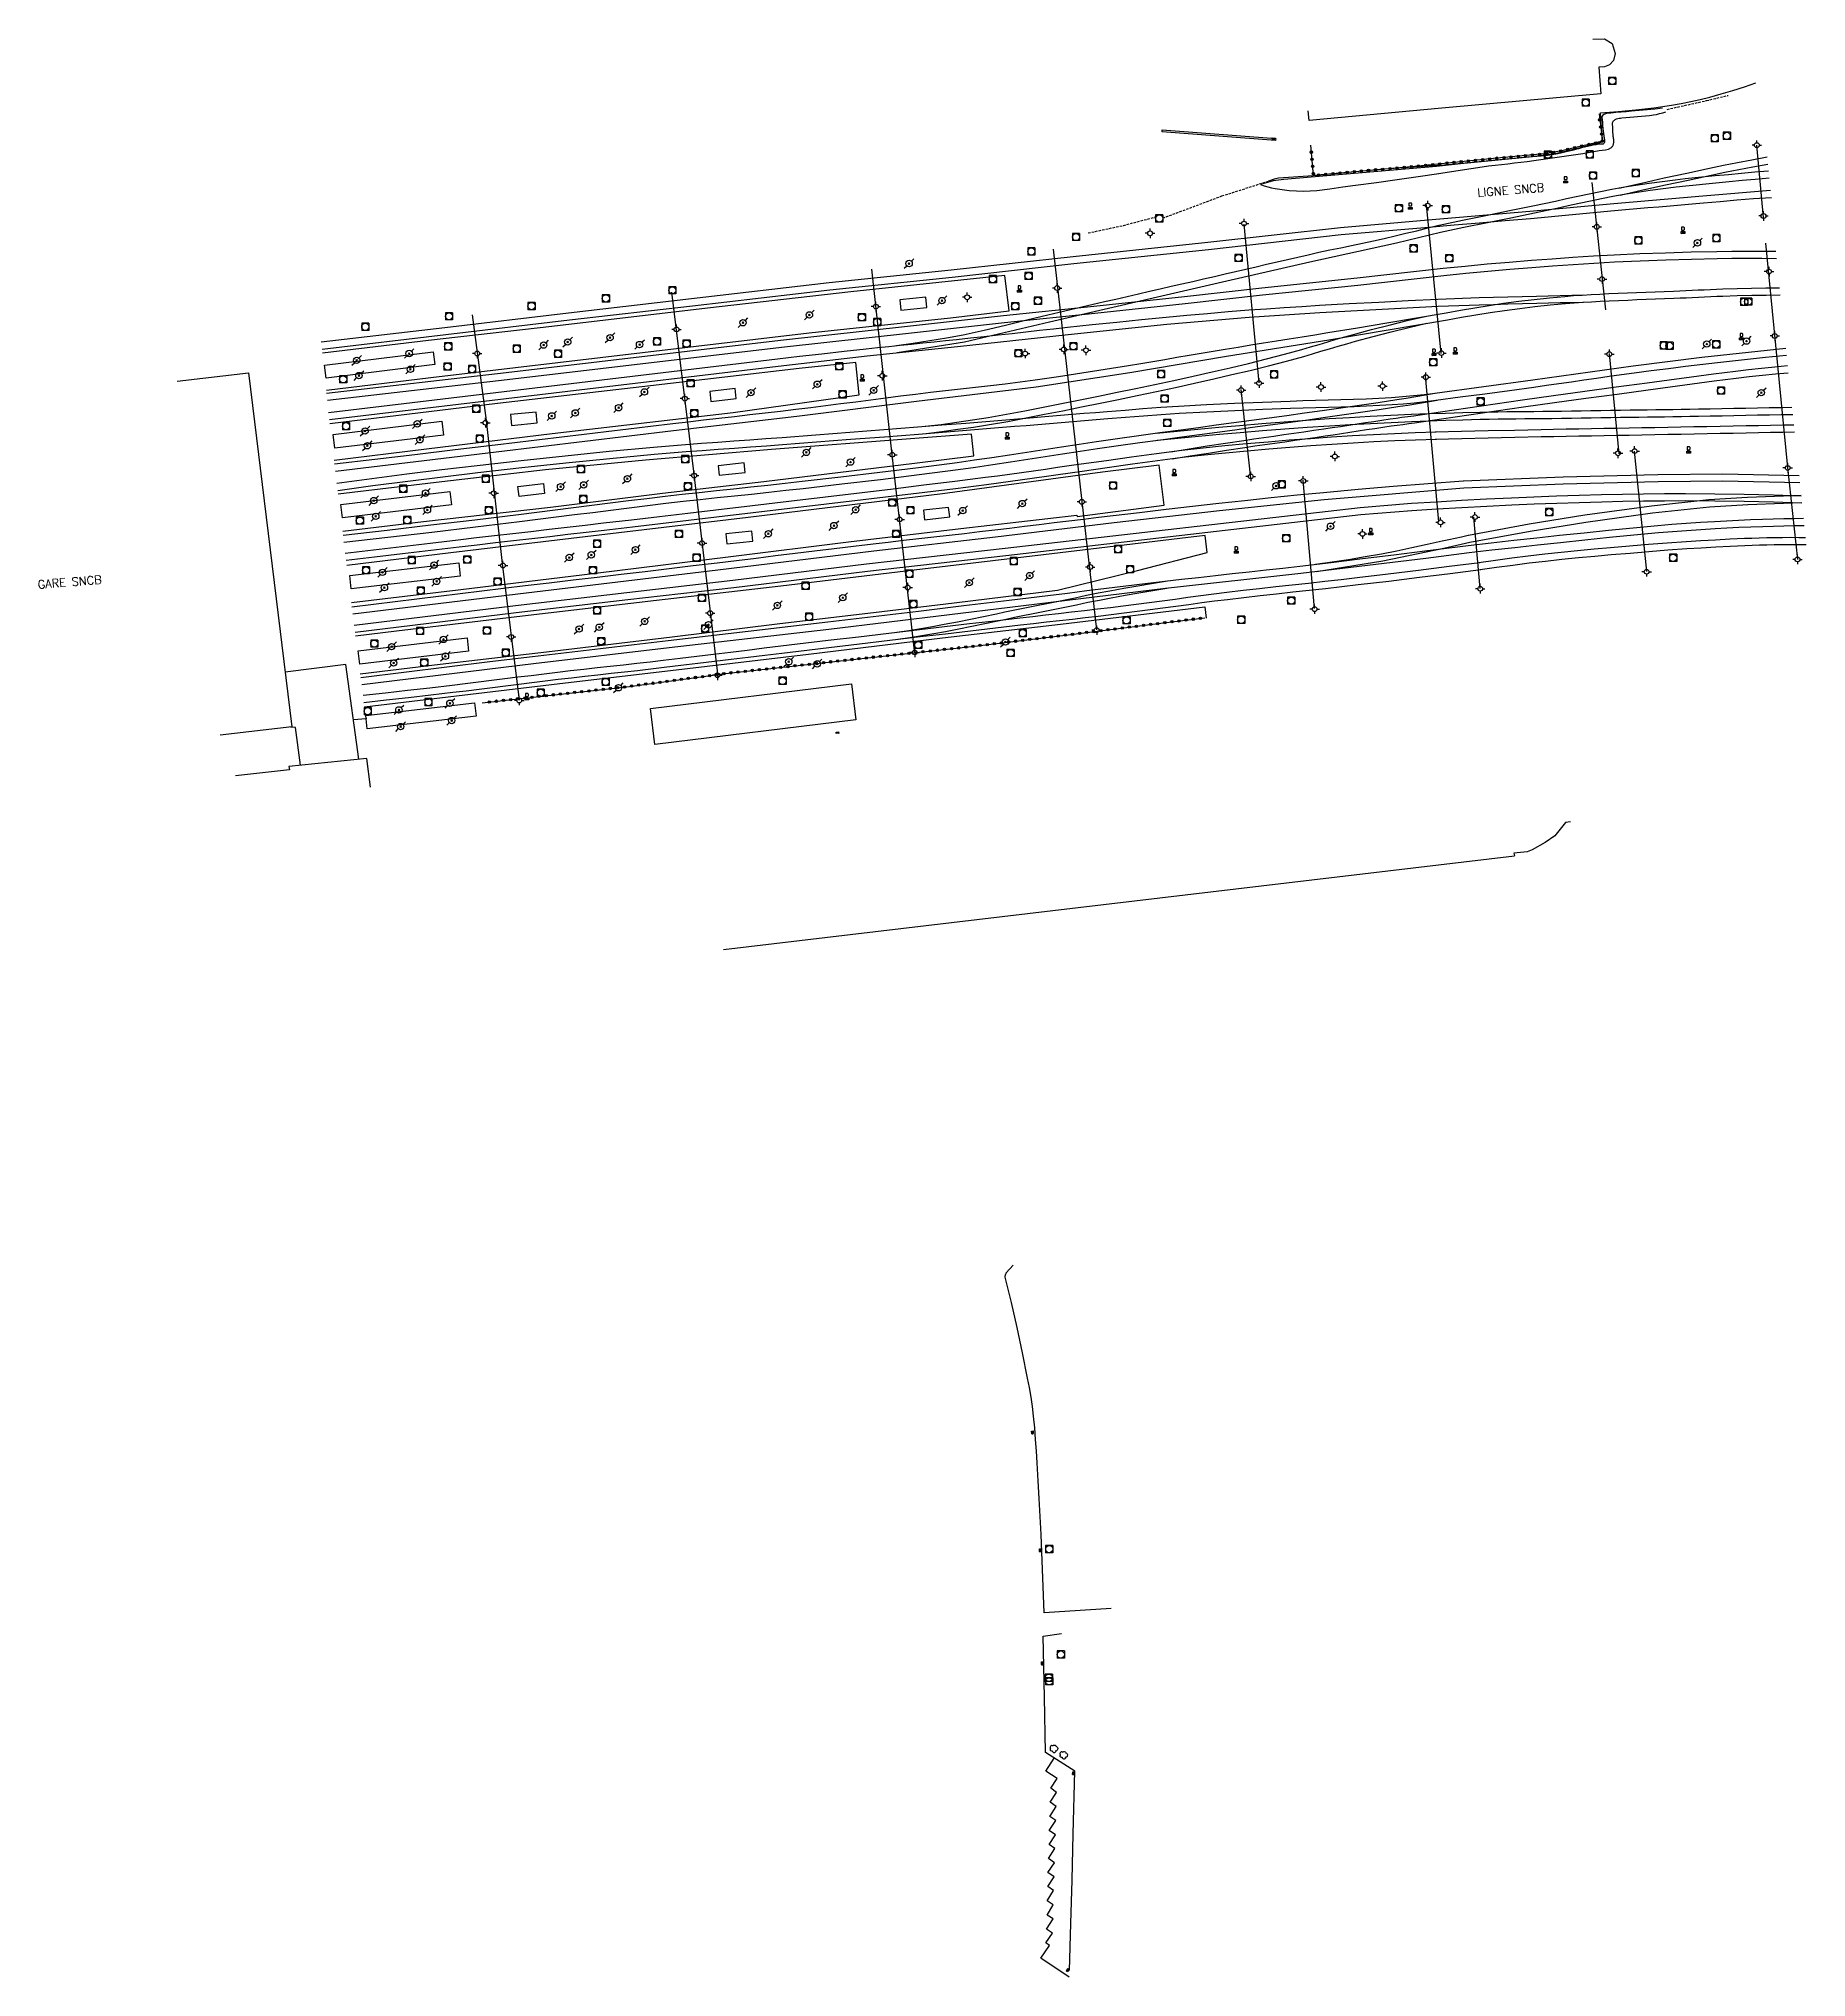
# Model space of a CAD drawing. Header units: millimetres. Extents: x 185000 to 186000, y 127999 to 129000.
# Drawn here: x 185055.7 to 185426, y 128523.4 to 128929.4 of the extents above; entities that cross this region are included whole.
import ezdxf
from ezdxf.enums import TextEntityAlignment as Align

# ---------------------------------------------------------------- set-up
doc = ezdxf.new("R2010")
doc.units = ezdxf.units.MM
doc.linetypes.add('DASHED', pattern=[0.75, 0.5, -0.25])
doc.layers.get('0').update_dxf_attribs({"linetype": 'CONTINUOUS'})
for name, color, linetype in [('W0004', 5, 'CONTINUOUS'), ('W0006', 2, 'CONTINUOUS'), ('W0014', 7, 'CONTINUOUS'), ('W0017', 7, 'CONTINUOUS'), ('W0101', 7, 'CONTINUOUS'), ('W0104', 1, 'CONTINUOUS'), ('W0112', 1, 'DASHED'), ('W0211', 2, 'CONTINUOUS'), ('W0214', 2, 'CONTINUOUS'), ('W0300', 7, 'CONTINUOUS'), ('W0323', 7, 'CONTINUOUS'), ('W0401', 7, 'CONTINUOUS'), ('W0420', 7, 'CONTINUOUS'), ('W0438', 7, 'CONTINUOUS'), ('W0473', 7, 'CONTINUOUS'), ('W0610', 7, 'CONTINUOUS'), ('W0611', 7, 'CONTINUOUS'), ('W0700', 7, 'CONTINUOUS'), ('W0710', 7, 'CONTINUOUS'), ('W0989', 7, 'CONTINUOUS')]:
    doc.layers.add(name, color=color, linetype=linetype)
doc.styles.get("Standard").update_dxf_attribs({"font": 'romans.shx', "width": 0.85})

msp = doc.modelspace()

# ---------------------------------------------------------------- texts
at = {"layer": 'W0989'}
for s, p in [('LIGNE SNCB', (185364.07, 128897.7)), ('GARE SNCB', (185062.17, 128815.61))]:
    msp.add_text(s, height=1.75, rotation=4.5489, dxfattribs=at).set_placement(p, align=Align.MIDDLE_CENTER)

# ---------------------------------------------------------------- blocks, each defined once
blk = doc.blocks.new('T401')
for p, q in [((-0.3, 0.3), (0, 0.3)), ((-0.3, -0.25), (-0.3, 0.3)), ((-0.3, 0.15), (0, 0.15)), ((-0.3, 0), (0, 0)), ((0, 0.3), (0, -0.25)), ((-0.3, -0.15), (0, -0.15)), ((-0.3, -0.25), (-0.3, -0.3)), ((-0.3, -0.3), (0, -0.3)), ((0, -0.3), (0, -0.25))]:
    blk.add_line(p, q)
blk = doc.blocks.new('T420')
for p, q in [((0.75, 0.75), (-0.75, 0.75)), ((-0.75, 0.75), (-0.75, -0.75)), ((0.75, 0.75), (0.75, -0.75)), ((0.75, -0.75), (-0.75, -0.75))]:
    blk.add_line(p, q)
blk.add_ellipse((0, 0), major_axis=(-0.53, 0.53), ratio=1, start_param=3.926991, end_param=10.210176)
blk = doc.blocks.new('T300')
for p, q in [((-0.8, 0.51), (-0.86, 0.34)), ((-0.86, 0.34), (-0.86, 0.17)), ((-0.86, 0.17), (-0.74, 0.06)), ((-0.69, 0.63), (-0.8, 0.51)), ((-0.8, -0.06), (-0.74, 0.06)), ((-0.74, 0.06), (-0.69, 0.11)), ((-0.57, 0.69), (-0.69, 0.63)), ((-0.46, 0.69), (-0.57, 0.69)), ((-0.29, 0.63), (-0.46, 0.69)), ((-0.29, 0.63), (-0.17, 0.74)), ((-0.23, 0.57), (-0.29, 0.63)), ((-0.17, 0.74), (-0.06, 0.8)), ((-0.06, 0.8), (0.06, 0.8)), ((0.06, 0.8), (0.23, 0.74)), ((0.23, 0.74), (0.34, 0.63)), ((0.34, 0.63), (0.4, 0.51)), ((0.46, 0.46), (0.34, 0.46)), ((0.4, 0.51), (0.4, 0.46)), ((0.57, 0.4), (0.46, 0.46)), ((0.57, 0.4), (0.69, 0.29)), ((0.69, 0.29), (0.74, 0.17)), ((0.74, 0.06), (0.69, -0.17)), ((0.74, 0.17), (0.74, 0.06)), ((-0.8, -0.17), (-0.8, -0.06)), ((-0.8, -0.23), (-0.8, -0.17)), ((-0.74, -0.34), (-0.8, -0.23)), ((-0.69, -0.4), (-0.74, -0.34)), ((-0.51, -0.46), (-0.69, -0.4)), ((-0.4, -0.46), (-0.51, -0.46)), ((-0.4, -0.46), (-0.34, -0.46)), ((-0.34, -0.46), (-0.34, -0.4)), ((-0.34, -0.51), (-0.34, -0.46)), ((-0.29, -0.63), (-0.34, -0.51)), ((-0.17, -0.74), (-0.29, -0.63)), ((-0.06, -0.8), (-0.17, -0.74)), ((0.06, -0.8), (-0.06, -0.8)), ((0.17, -0.74), (0.06, -0.8)), ((0.23, -0.69), (0.17, -0.74)), ((0.29, -0.46), (0.23, -0.46)), ((0.29, -0.63), (0.23, -0.69)), ((0.46, -0.4), (0.29, -0.46)), ((0.34, -0.51), (0.29, -0.63)), ((0.34, -0.51), (0.34, -0.46)), ((0.57, -0.34), (0.46, -0.4)), ((0.63, -0.29), (0.57, -0.34)), ((0.69, -0.17), (0.63, -0.29))]:
    blk.add_line(p, q)
blk = doc.blocks.new('croix')
for p, q in [((-3, 0), (3, 0)), ((0, -3), (0, 3))]:
    blk.add_line(p, q)
blk = doc.blocks.new('T818')
at = {"color": 16, "linetype": 'Continuous', "xscale": 0.0001666666666666667, "yscale": 0.0001666666666666667}
blk.add_blockref('croix', (0, 0), dxfattribs=at)
blk = doc.blocks.new('T473')
for p, q in [((-0.166667, 0.166667), (0.166667, -0.166667)), ((-0.166667, -0.166667), (0.166667, 0.166667)), ((0.500001, 0.500001), (1.000002, 1.000002)), ((-1.000002, -1.000002), (-0.500001, -0.500001))]:
    blk.add_line(p, q)
blk.add_ellipse((0, 0), major_axis=(0.471405, 0.471405), ratio=1, start_param=5.4977871438, end_param=11.780972451)
blk = doc.blocks.new('T610')
for p, q in [((-0.500001, 0), (-1.000002, 0)), ((0, 0.500001), (0, 1.000002)), ((0.500001, 0), (1.000002, 0)), ((0, -0.500001), (0, -1.000002))]:
    blk.add_line(p, q)
blk.add_ellipse((0, 0), major_axis=(-0.353554, 0.353554), ratio=1, start_param=3.926990817, end_param=10.2101761242)
blk = doc.blocks.new('T438')
for p, q in [((-0.4, 0.2), (0.4, 0.2)), ((-0.4, -0.2), (-0.4, 0.2)), ((0.15, 1.1), (-0.3, 1.1)), ((-0.3, 1.1), (-0.3, 0.5)), ((-0.3, 0.5), (0.15, 0.5)), ((0.3, 0.65), (0.3, 0.95)), ((0.4, 0.2), (0.4, -0.2))]:
    blk.add_line(p, q)
at = {"flags": 128}
for points in [[(-0.4, -0.2), (0.4, 0.2)], [(0.4, -0.2), (-0.4, -0.2)]]:
    blk.add_lwpolyline(points, dxfattribs=at)
for centre, major_axis, start_param, end_param in [((0.15, 0.95), (0.106, -0.106), 0.785398, 2.356194), ((0.15, 0.65), (0.106, 0.106), 3.926991, 5.497787)]:
    blk.add_ellipse(centre, major_axis=major_axis, ratio=1, start_param=start_param, end_param=end_param)
blk = doc.blocks.new('t323o')
at = {"color": 0, "linetype": 'Continuous'}
for radius in [0.25, 0.15]:
    blk.add_circle((0, 0), radius, dxfattribs=at)

# ---------------------------------------------------------------- linework, layer by layer
at = {"layer": 'W0004'}
msp.add_lwpolyline([(185314.82, 128908.07), (185291.05, 128909.88), (185291.08, 128910.3), (185314.85, 128908.48)], close=True, dxfattribs=at)
at = {"layer": 'W0006'}
msp.add_lwpolyline([(185271.54, 128523.39), (185265.62, 128527.38), (185267.43, 128530.05), (185266.67, 128530.57), (185268.1, 128532.64), (185266.81, 128533.46), (185268.18, 128535.61), (185266.92, 128536.41), (185268.22, 128538.52), (185266.93, 128539.38), (185268.28, 128541.56), (185267.11, 128542.4), (185268.42, 128544.42), (185267.12, 128545.29), (185268.47, 128547.33), (185267.23, 128548.24), (185268.54, 128550.33), (185267.35, 128551.17), (185268.7, 128553.22), (185267.38, 128554.11), (185268.74, 128556.19), (185267.51, 128557.02), (185268.83, 128559.18), (185267.57, 128560.02), (185268.9, 128562.09), (185267.7, 128562.97), (185269.03, 128565), (185266.65, 128566.58), (185268.44, 128569.29)], dxfattribs=at)
at = {"layer": 'W0014'}
for points in [[(185258.18, 128669.99), (185258.18, 128670.13), (185258.19, 128670.26), (185258.21, 128670.4), (185258.25, 128670.54), (185258.28, 128670.65), (185258.33, 128670.77), (185258.37, 128670.89), (185259.81, 128672.5)], [(185265.68, 128616.12), (185265.49, 128619.88), (185265.29, 128623.64), (185265.08, 128627.39), (185264.84, 128631.15), (185264.69, 128633.58), (185264.54, 128636.02), (185264.37, 128638.45), (185264.12, 128640.88), (185263.87, 128642.89), (185263.57, 128644.89), (185263.23, 128646.88), (185262.86, 128648.87), (185261.82, 128654.17), (185260.69, 128659.46), (185259.48, 128664.73), (185258.18, 128669.99)], [(185280.36, 128600.61), (185266.31, 128599.74), (185265.68, 128616.12)], [(185271.6, 128524.79), (185271.88, 128534.67), (185272.18, 128543.73), (185272.39, 128553.42), (185272.75, 128566.54), (185266.58, 128570.48), (185266.43, 128582.04), (185266.15, 128594.8), (185269.93, 128595.35)]]:
    msp.add_lwpolyline(points, dxfattribs=at)
at = {"layer": 'W0017'}
for points in [[(185382.85, 128913.88), (185386.58, 128914.14), (185390.31, 128914.49), (185394.03, 128914.93), (185397.74, 128915.47), (185399.76, 128915.82), (185401.77, 128916.23), (185403.76, 128916.68), (185405.75, 128917.17), (185408.19, 128917.83), (185410.62, 128918.54), (185413.03, 128919.31), (185415.42, 128920.13)], [(185383.27, 128907.78), (185382.85, 128913.88)], [(185348.7, 128902.85), (185369.07, 128904.82), (185373.08, 128905.32), (185378.59, 128906.63), (185383.27, 128907.78)], [(185348.7, 128902.85), (185336.67, 128901.99), (185322.65, 128900.68), (185315.41, 128900.16), (185314.48, 128899.99), (185313.32, 128899.58)]]:
    msp.add_lwpolyline(points, dxfattribs=at)
at = {"layer": 'W0101'}
for points in [[(185381.25, 128929.33), (185381.25, 128929.33), (185383.71, 128929.39), (185385.3, 128928.38), (185385.97, 128926.31), (185385.61, 128924.83), (185384.74, 128923.9), (185383.69, 128923.51), (185382.5, 128923.41), (185382.96, 128917.85), (185349.67, 128914.86), (185321.85, 128912.25), (185321.64, 128914.28)], [(185125.2, 128772.66), (185124.45, 128778.68), (185108.05, 128776.97), (185108.23, 128776.29), (185096.93, 128775.01)], [(185376.57, 128765.37), (185375.58, 128765.27), (185374.71, 128764.17), (185373.28, 128762.48), (185371.31, 128761.04), (185368.53, 128759.54), (185367.53, 128759.13), (185364.74, 128758.81), (185364.86, 128758.24)], [(185199.18, 128738.66), (185199.18, 128738.66), (185199.18, 128738.66), (185364.86, 128758.24)]]:
    msp.add_lwpolyline(points, dxfattribs=at)
at = {"layer": 'W0104'}
for points in [[(185236.3, 128872.57), (185241.74, 128873.12), (185241.52, 128875.28), (185236.08, 128874.73)], [(185138.68, 128861.17), (185115.91, 128858.32), (185115.58, 128861), (185138.35, 128863.85)], [(185196.5, 128853.42), (185201.82, 128854.02), (185201.58, 128856.12), (185196.27, 128855.51)], [(185140.49, 128846.4), (185117.73, 128843.62), (185117.37, 128846.51), (185140.14, 128849.29)], [(185154.76, 128848.41), (185160.14, 128848.92), (185159.93, 128851.16), (185154.55, 128850.66)], [(185198.22, 128837.99), (185203.66, 128838.56), (185203.45, 128840.54), (185198.01, 128839.97)], [(185142.17, 128831.76), (185119.3, 128829.04), (185118.97, 128831.87), (185141.83, 128834.59)], [(185161.66, 128834.12), (185156.31, 128833.49), (185156.06, 128835.61), (185161.42, 128836.24)], [(185241.27, 128828.63), (185246.54, 128829.25), (185246.31, 128831.25), (185241.03, 128830.63), (185241.27, 128828.63)], [(185199.84, 128823.61), (185205.3, 128824.18), (185205.08, 128826.29), (185199.62, 128825.72)], [(185144.01, 128816.8), (185121.16, 128814.16), (185120.83, 128816.99), (185143.69, 128819.62)], [(185145.73, 128801.1), (185122.94, 128798.43), (185122.61, 128801.22), (185145.41, 128803.9)], [(185183.83, 128789.11), (185225.96, 128794.29), (185226.89, 128786.73), (185184.76, 128781.55)], [(185147.31, 128787.48), (185124.52, 128784.84), (185124.2, 128787.68), (185146.98, 128790.31)]]:
    msp.add_lwpolyline(points, close=True, dxfattribs=at)
for points in [[(185084.66, 128857.7), (185099.66, 128859.44), (185108.69, 128785.27), (185093.73, 128783.53)], [(185122.73, 128778.5), (185120.02, 128798.36), (185107.3, 128796.74)], [(185110.52, 128777.23), (185109.46, 128785.11), (185108.41, 128785.24)], [(185124.2, 128787.33), (185124.28, 128786.95), (185121.6, 128786.76)]]:
    msp.add_lwpolyline(points, dxfattribs=at)
at = {"layer": 'W0112'}
for points in [[(185396.83, 128914.61), (185405.07, 128916.43), (185409.61, 128917.53)], [(185291.2, 128891.84), (185303.58, 128896.47), (185313.32, 128899.58)], [(185275.56, 128888.71), (185282.93, 128890.3), (185289.94, 128892.14)]]:
    msp.add_lwpolyline(points, dxfattribs=at)
at = {"layer": 'W0211'}
for points in [[(185395.9, 128914.83), (185394.27, 128914.68), (185392.64, 128914.52), (185391.01, 128914.37), (185389.38, 128914.22), (185388.83, 128914.17), (185388.29, 128914.12), (185387.75, 128914.08), (185387.21, 128914.03), (185386.66, 128913.99), (185386.12, 128913.94), (185385.58, 128913.88), (185385.04, 128913.83), (185384.77, 128913.81), (185384.5, 128913.79), (185384.22, 128913.76), (185383.96, 128913.68), (185383.76, 128913.61), (185383.57, 128913.52), (185383.38, 128913.39), (185383.25, 128913.21), (185383.18, 128913.01), (185383.19, 128912.79), (185383.22, 128912.59), (185383.25, 128912.4), (185383.27, 128911.97), (185383.29, 128911.55), (185383.32, 128911.12), (185383.36, 128910.7), (185383.39, 128910.45), (185383.42, 128910.2), (185383.45, 128909.95), (185383.49, 128909.7), (185383.52, 128909.45), (185383.56, 128909.2), (185383.59, 128908.95), (185383.62, 128908.69), (185383.66, 128908.48), (185383.7, 128908.26), (185383.73, 128908.04), (185383.71, 128907.81), (185383.69, 128907.69), (185383.66, 128907.57), (185383.6, 128907.45), (185383.5, 128907.35), (185383.45, 128907.33), (185383.4, 128907.32), (185383.34, 128907.32), (185383.29, 128907.32), (185383.24, 128907.33), (185383.19, 128907.34), (185383.14, 128907.34), (185383.09, 128907.34), (185382.52, 128907.28), (185381.94, 128907.2), (185381.37, 128907.1), (185380.8, 128906.99), (185380.15, 128906.85), (185379.51, 128906.69), (185378.88, 128906.53), (185378.24, 128906.36), (185377.61, 128906.19), (185376.97, 128906.02), (185376.33, 128905.86), (185375.69, 128905.71), (185374.83, 128905.51), (185373.97, 128905.32), (185373.1, 128905.15), (185372.23, 128905), (185371.78, 128904.94), (185371.33, 128904.89), (185370.87, 128904.85), (185370.42, 128904.82), (185369.97, 128904.78), (185369.52, 128904.75), (185369.07, 128904.71), (185368.61, 128904.67), (185363.59, 128904.18), (185358.57, 128903.68), (185353.55, 128903.17), (185348.52, 128902.64)], [(185348.52, 128902.64), (185316.55, 128899.91), (185314.31, 128899.65), (185311.64, 128898.85)]]:
    msp.add_lwpolyline(points, dxfattribs=at)
at = {"layer": 'W0214'}
for points in [[(185348.95, 128901.16), (185351.23, 128901.54), (185353.51, 128901.9), (185355.79, 128902.24), (185358.08, 128902.57), (185359.43, 128902.75), (185360.78, 128902.92), (185362.13, 128903.07), (185363.48, 128903.23), (185364.83, 128903.38), (185366.19, 128903.54), (185367.54, 128903.71), (185368.89, 128903.89), (185372.32, 128904.36), (185375.76, 128904.84), (185379.19, 128905.37), (185382.61, 128905.99), (185383.24, 128906.08), (185383.9, 128906.15), (185384.57, 128906.3), (185385.17, 128906.63), (185385.28, 128906.73), (185385.36, 128906.83), (185385.44, 128906.95), (185385.5, 128907.07), (185385.55, 128907.19), (185385.58, 128907.32), (185385.62, 128907.45), (185385.64, 128907.57), (185385.68, 128907.81), (185385.68, 128908.04), (185385.66, 128908.27), (185385.63, 128908.5), (185385.59, 128908.73), (185385.56, 128908.95), (185385.52, 128909.18), (185385.5, 128909.4), (185385.49, 128909.74), (185385.48, 128910.07), (185385.47, 128910.4), (185385.47, 128910.74), (185385.44, 128911.03), (185385.39, 128911.33), (185385.38, 128911.65), (185385.45, 128911.96), (185385.52, 128912.07), (185385.59, 128912.18), (185385.68, 128912.28), (185385.78, 128912.36), (185385.88, 128912.43), (185385.98, 128912.5), (185386.09, 128912.56), (185386.21, 128912.62), (185386.49, 128912.71), (185386.79, 128912.76), (185387.09, 128912.78), (185387.38, 128912.81), (185388.2, 128912.9), (185389.02, 128912.98), (185389.84, 128913.04), (185390.66, 128913.1), (185391.49, 128913.16), (185392.31, 128913.23), (185393.13, 128913.32), (185393.95, 128913.44), (185394.61, 128913.56), (185395.27, 128913.71), (185395.93, 128913.87), (185396.58, 128914.06)], [(185311.64, 128898.85), (185312.39, 128898.6), (185313.15, 128898.39), (185313.92, 128898.2), (185314.7, 128898.05), (185316.18, 128897.81), (185317.68, 128897.62), (185319.18, 128897.51), (185320.68, 128897.48), (185323.43, 128897.62), (185326.15, 128897.95), (185328.87, 128898.35), (185331.58, 128898.73), (185335.94, 128899.3), (185340.29, 128899.9), (185344.65, 128900.52), (185349, 128901.17)]]:
    msp.add_lwpolyline(points, dxfattribs=at)
at = {"layer": 'W0323'}
for points in [[(185382.57, 128913.7), (185383.3, 128907.92), (185374.79, 128905.92), (185371.04, 128905.26), (185361.15, 128904.38), (185343.97, 128902.67), (185329.14, 128901.34), (185322.76, 128900.72), (185322.18, 128907.13)], [(185148.59, 128790.32), (185179.42, 128793.75), (185199.59, 128796.46), (185223.68, 128799.12), (185252.36, 128802.25), (185271.32, 128804.56), (185290.18, 128806.92), (185300.01, 128808.14)]]:
    msp.add_lwpolyline(points, dxfattribs=at)
at = {"layer": 'W0611'}
for points in [[(185417.01, 128891.97), (185415.64, 128907.11)], [(185383.99, 128872.6), (185381.12, 128899.27)], [(185349.53, 128863.5), (185346.41, 128894.63)], [(185308.15, 128890.59), (185311.33, 128857.31)], [(185422.14, 128839.57), (185417.53, 128886.61)], [(185268.2, 128885.35), (185274.22, 128832.46), (185277.29, 128805.59)], [(185239.22, 128800.63), (185234.44, 128842.85), (185230.2, 128881.16)], [(185188.28, 128876.3), (185192.89, 128838.76), (185196.31, 128810), (185197.94, 128795.81)], [(185146.5, 128871.59), (185149.41, 128849.46), (185152.76, 128819.47), (185156.33, 128790.86)], [(185384.72, 128863.5), (185386.7, 128842.43)], [(185349.04, 128828.21), (185346.2, 128858.76)], [(185307.5, 128855.9), (185309.58, 128837.37)], [(185392.58, 128817.79), (185390.03, 128843.03)], [(185320.54, 128836.92), (185322.88, 128810.08)], [(185424.23, 128820.33), (185422.14, 128839.57)], [(185357.69, 128814.23), (185356.33, 128829.22)]]:
    msp.add_lwpolyline(points, dxfattribs=at)
at = {"layer": 'W0700'}
for points in [[(185386.7, 128898.12), (185391.45, 128899.18), (185396.2, 128900.23), (185400.96, 128901.27), (185405.72, 128902.28), (185408.66, 128902.9), (185411.6, 128903.49), (185414.55, 128904.06), (185417.77, 128904.64)], [(185387.03, 128896.66), (185391.78, 128897.72), (185396.53, 128898.77), (185401.28, 128899.8), (185406.03, 128900.82), (185408.96, 128901.43), (185411.88, 128902.02), (185414.82, 128902.58), (185417.93, 128903.14)], [(185349.05, 128890.36), (185353.97, 128891.37), (185358.89, 128892.37), (185363.81, 128893.39), (185368.73, 128894.4), (185371.08, 128894.89), (185373.44, 128895.4), (185375.79, 128895.91), (185378.14, 128896.42), (185380.5, 128896.92), (185382.85, 128897.41), (185385.22, 128897.87), (185387.58, 128898.3), (185390.31, 128898.75), (185393.04, 128899.15), (185395.78, 128899.52), (185398.52, 128899.86), (185400.62, 128900.11), (185402.72, 128900.32), (185404.82, 128900.52), (185406.93, 128900.72), (185409.68, 128900.99), (185412.43, 128901.25), (185415.19, 128901.5), (185418.08, 128901.73)], [(185349.36, 128888.89), (185354.27, 128889.9), (185359.19, 128890.91), (185364.11, 128891.92), (185369.03, 128892.93), (185371.38, 128893.42), (185373.73, 128893.93), (185376.08, 128894.44), (185378.42, 128894.95), (185380.77, 128895.45), (185383.12, 128895.93), (185385.48, 128896.39), (185387.84, 128896.82), (185390.55, 128897.27), (185393.26, 128897.67), (185395.98, 128898.03), (185398.7, 128898.38), (185400.79, 128898.62), (185402.89, 128898.83), (185404.98, 128899.03), (185407.07, 128899.23), (185409.82, 128899.5), (185412.56, 128899.76), (185415.31, 128900), (185418.24, 128900.24)], [(185346.76, 128891.45), (185368.08, 128893.28), (185385.68, 128894.91), (185404.31, 128896.5), (185418.52, 128897.67)], [(185346.88, 128889.96), (185352.22, 128890.4), (185357.55, 128890.85), (185362.89, 128891.31), (185368.22, 128891.78), (185370.42, 128891.98), (185372.62, 128892.19), (185374.81, 128892.39), (185377.01, 128892.6), (185379.21, 128892.81), (185381.41, 128893.01), (185383.61, 128893.22), (185385.81, 128893.41), (185388.14, 128893.62), (185390.47, 128893.82), (185392.79, 128894.02), (185395.12, 128894.22), (185397.45, 128894.41), (185399.78, 128894.61), (185402.11, 128894.81), (185404.44, 128895.01), (185407.95, 128895.31), (185411.45, 128895.63), (185414.96, 128895.92), (185418.68, 128896.17)], [(185114.88, 128865.88), (185140.79, 128868.93), (185166.7, 128871.99), (185192.46, 128874.96), (185221.26, 128878.31), (185246.86, 128880.98), (185272.39, 128883.79), (185300.61, 128886.76), (185328.39, 128889.86), (185346.76, 128891.45)], [(185115.06, 128864.39), (185140.96, 128867.44), (185166.87, 128870.5), (185192.63, 128873.47), (185221.42, 128876.82), (185247.02, 128879.49), (185272.55, 128882.3), (185300.77, 128885.27), (185328.53, 128888.36), (185346.88, 128889.96)], [(185235.37, 128865.14), (185238.87, 128865.62), (185242.37, 128866.16), (185245.85, 128866.75), (185249.33, 128867.41), (185253.79, 128868.36), (185258.24, 128869.4), (185262.67, 128870.49), (185267.11, 128871.55), (185269.49, 128872.1), (185271.86, 128872.66), (185274.23, 128873.22), (185276.61, 128873.77), (185278.98, 128874.33), (185281.35, 128874.88), (185283.72, 128875.43), (185286.1, 128875.98), (185288.37, 128876.51), (185290.64, 128877.03), (185292.9, 128877.55), (185295.17, 128878.06), (185297.44, 128878.58), (185299.71, 128879.1), (185301.98, 128879.61), (185304.25, 128880.13), (185306.42, 128880.64), (185308.59, 128881.14), (185310.77, 128881.65), (185312.94, 128882.16), (185315.11, 128882.66), (185317.28, 128883.17), (185319.45, 128883.66), (185321.63, 128884.15), (185323.9, 128884.66), (185326.18, 128885.15), (185328.45, 128885.63), (185330.73, 128886.12), (185333.01, 128886.6), (185335.29, 128887.09), (185337.56, 128887.59), (185339.83, 128888.1), (185342.13, 128888.64), (185344.41, 128889.19), (185346.7, 128889.76), (185348.98, 128890.34)], [(185235.56, 128863.65), (185249.62, 128865.94), (185267.45, 128870.09), (185286.44, 128874.52), (185304.59, 128878.67), (185321.95, 128882.69), (185340.17, 128886.64), (185349.36, 128888.89)], [(185349.9, 128881.33), (185354.52, 128881.79), (185359.14, 128882.22), (185363.77, 128882.63), (185368.39, 128883), (185372.73, 128883.33), (185377.07, 128883.64), (185381.42, 128883.91), (185385.76, 128884.15), (185391.13, 128884.39), (185396.51, 128884.58), (185401.88, 128884.74), (185407.26, 128884.86), (185410.39, 128884.91), (185413.53, 128884.93), (185416.67, 128884.93), (185419.58, 128884.9)], [(185350.06, 128879.84), (185354.67, 128880.3), (185359.28, 128880.73), (185363.89, 128881.13), (185368.51, 128881.51), (185372.84, 128881.83), (185377.17, 128882.14), (185381.5, 128882.41), (185385.83, 128882.65), (185391.2, 128882.89), (185396.56, 128883.08), (185401.92, 128883.24), (185407.29, 128883.36), (185410.41, 128883.41), (185413.53, 128883.43), (185416.66, 128883.43), (185419.74, 128883.4)], [(185115.99, 128855.19), (185153.64, 128859.52), (185211.11, 128866.27), (185238.33, 128869.27), (185257.84, 128871.43), (185276.75, 128873.38), (185295.71, 128875.43), (185311.94, 128877.23), (185331.88, 128879.29), (185349.89, 128881.33)], [(185116.16, 128853.7), (185153.81, 128858.03), (185211.28, 128864.78), (185238.5, 128867.78), (185258, 128869.94), (185276.91, 128871.89), (185295.87, 128873.93), (185312.1, 128875.74), (185332.04, 128877.8), (185350.06, 128879.84)], [(185210.44, 128862.33), (185215.09, 128862.88), (185219.74, 128863.42), (185224.4, 128863.95), (185229.06, 128864.47), (185231.42, 128864.72), (185233.79, 128864.97), (185236.16, 128865.21), (185238.52, 128865.45), (185240.89, 128865.69), (185243.26, 128865.93), (185245.62, 128866.17), (185247.99, 128866.42), (185250.89, 128866.73), (185253.79, 128867.05), (185256.69, 128867.37), (185259.59, 128867.69), (185262.48, 128868.01), (185265.38, 128868.33), (185268.28, 128868.65), (185271.18, 128868.96), (185276.36, 128869.51), (185281.54, 128870.05), (185286.72, 128870.57), (185291.9, 128871.08), (185296.22, 128871.48), (185300.54, 128871.88), (185304.86, 128872.25), (185309.19, 128872.59), (185312.9, 128872.86), (185316.61, 128873.11), (185320.32, 128873.34), (185324.03, 128873.56), (185330.22, 128873.91), (185336.41, 128874.24), (185342.6, 128874.55), (185348.8, 128874.84)], [(185348.8, 128874.84), (185357.43, 128875.17), (185369.48, 128875.5), (185379.32, 128875.73)], [(185348.86, 128873.35), (185351.02, 128873.43), (185353.17, 128873.52), (185355.33, 128873.6), (185357.48, 128873.67), (185360.49, 128873.76), (185363.5, 128873.84), (185366.51, 128873.92), (185369.52, 128874), (185371.98, 128874.06), (185374.43, 128874.12), (185376.89, 128874.17), (185379.35, 128874.23)], [(185350.53, 128871.98), (185353.52, 128872.54), (185356.53, 128873.06), (185359.54, 128873.54), (185362.55, 128873.98), (185365.76, 128874.4), (185368.98, 128874.79), (185372.2, 128875.13), (185375.43, 128875.44), (185377.25, 128875.59), (185379.07, 128875.71), (185380.89, 128875.81), (185382.71, 128875.91), (185384.64, 128876.01), (185386.58, 128876.09), (185388.51, 128876.17), (185390.45, 128876.24), (185392.38, 128876.32), (185394.32, 128876.39), (185396.25, 128876.46), (185398.19, 128876.54), (185399.48, 128876.6), (185400.76, 128876.66), (185402.05, 128876.72), (185403.33, 128876.78), (185404.62, 128876.84), (185405.91, 128876.9), (185407.19, 128876.96), (185408.48, 128877), (185411.5, 128877.1), (185414.52, 128877.16), (185417.54, 128877.21), (185420.38, 128877.24)], [(185350.81, 128870.51), (185353.79, 128871.06), (185356.77, 128871.58), (185359.76, 128872.05), (185362.76, 128872.49), (185365.95, 128872.92), (185369.15, 128873.3), (185372.36, 128873.64), (185375.56, 128873.95), (185377.37, 128874.09), (185379.17, 128874.21), (185380.98, 128874.32), (185382.78, 128874.41), (185384.72, 128874.51), (185386.65, 128874.6), (185388.58, 128874.67), (185390.52, 128874.75), (185392.45, 128874.82), (185394.39, 128874.89), (185396.32, 128874.96), (185398.25, 128875.04), (185399.54, 128875.1), (185400.82, 128875.16), (185402.11, 128875.22), (185403.39, 128875.28), (185404.68, 128875.34), (185405.96, 128875.4), (185407.25, 128875.46), (185408.53, 128875.51), (185411.54, 128875.6), (185414.55, 128875.66), (185417.56, 128875.71), (185420.54, 128875.74)], [(185117.66, 128840.35), (185126.08, 128841.35), (185134.5, 128842.34), (185142.92, 128843.34), (185151.34, 128844.34), (185155.99, 128844.9), (185160.63, 128845.46), (185165.28, 128846.02), (185169.93, 128846.58), (185174.58, 128847.13), (185179.23, 128847.69), (185183.87, 128848.25), (185188.52, 128848.8), (185191.75, 128849.18), (185194.98, 128849.55), (185198.2, 128849.92), (185201.43, 128850.29), (185204.66, 128850.66), (185207.88, 128851.04), (185211.11, 128851.42), (185214.33, 128851.81), (185217.47, 128852.19), (185220.6, 128852.58), (185223.73, 128852.98), (185226.86, 128853.38), (185229.99, 128853.78), (185233.12, 128854.18), (185236.26, 128854.57), (185239.39, 128854.96), (185242.52, 128855.34), (185245.65, 128855.7), (185248.78, 128856.06), (185251.91, 128856.41), (185255.05, 128856.77), (185258.18, 128857.14), (185261.3, 128857.53), (185264.43, 128857.95), (185269.34, 128858.65), (185274.23, 128859.39), (185279.13, 128860.17), (185284.02, 128860.96), (185286.55, 128861.37), (185289.08, 128861.8), (185291.61, 128862.23), (185294.14, 128862.67), (185296.67, 128863.1), (185299.2, 128863.54), (185301.73, 128863.97), (185304.26, 128864.39), (185306.94, 128864.83), (185309.63, 128865.26), (185312.31, 128865.69), (185315, 128866.12), (185317.68, 128866.54), (185320.37, 128866.97), (185323.05, 128867.4), (185325.74, 128867.84), (185331.95, 128868.86), (185338.15, 128869.89), (185344.36, 128870.93), (185350.56, 128871.99)], [(185117.83, 128838.86), (185151.52, 128842.85), (185188.7, 128847.31), (185214.52, 128850.32), (185239.57, 128853.47), (185264.63, 128856.46), (185284.26, 128859.48), (185304.5, 128862.91), (185325.98, 128866.35), (185350.81, 128870.51)], [(185210.61, 128860.84), (185229.22, 128862.98), (185248.15, 128864.93), (185271.34, 128867.47), (185292.04, 128869.58), (185309.3, 128871.1), (185324.11, 128872.06), (185348.86, 128873.35)], [(185241.41, 128848.23), (185244.72, 128848.63), (185248.02, 128849.07), (185251.32, 128849.55), (185254.61, 128850.07), (185258.46, 128850.74), (185262.29, 128851.46), (185266.12, 128852.21), (185269.95, 128852.97), (185273.85, 128853.74), (185277.74, 128854.53), (185281.62, 128855.34), (185285.51, 128856.15), (185289.51, 128857), (185293.51, 128857.85), (185297.51, 128858.72), (185301.5, 128859.61), (185305.31, 128860.5), (185309.12, 128861.4), (185312.92, 128862.33), (185316.7, 128863.31), (185318.52, 128863.8), (185320.32, 128864.32), (185322.12, 128864.85), (185323.92, 128865.39), (185325.72, 128865.93), (185327.52, 128866.46), (185329.33, 128866.98), (185331.14, 128867.48), (185334.88, 128868.47), (185338.63, 128869.43), (185342.39, 128870.36), (185346.16, 128871.25)], [(185241.58, 128846.74), (185244.91, 128847.14), (185248.23, 128847.59), (185251.54, 128848.07), (185254.86, 128848.59), (185258.71, 128849.26), (185262.56, 128849.98), (185266.4, 128850.74), (185270.24, 128851.49), (185274.14, 128852.27), (185278.04, 128853.06), (185281.93, 128853.87), (185285.82, 128854.68), (185289.83, 128855.53), (185293.83, 128856.38), (185297.84, 128857.25), (185301.84, 128858.15), (185305.66, 128859.04), (185309.48, 128859.94), (185313.29, 128860.87), (185317.09, 128861.86), (185318.9, 128862.35), (185320.71, 128862.87), (185322.51, 128863.4), (185324.31, 128863.94), (185326.11, 128864.48), (185327.91, 128865.01), (185329.72, 128865.53), (185331.53, 128866.03), (185335.26, 128867.02), (185339, 128867.98), (185342.74, 128868.9), (185346.5, 128869.79)], [(185116.41, 128851.12), (185210.44, 128862.33)], [(185348.18, 128855.17), (185368.7, 128857.93), (185389.73, 128860.9), (185404.11, 128862.71), (185421.7, 128864.62)], [(185348.38, 128853.68), (185353.51, 128854.36), (185358.65, 128855.05), (185363.78, 128855.74), (185368.91, 128856.45), (185371.54, 128856.81), (185374.16, 128857.19), (185376.79, 128857.56), (185379.42, 128857.94), (185382.04, 128858.32), (185384.67, 128858.7), (185387.3, 128859.06), (185389.93, 128859.42), (185393.52, 128859.89), (185397.1, 128860.34), (185400.7, 128860.79), (185404.29, 128861.22), (185408.68, 128861.73), (185413.08, 128862.23), (185417.48, 128862.7), (185421.85, 128863.13)], [(185116.58, 128849.63), (185210.61, 128860.84)], [(185343.67, 128850.43), (185349.38, 128851.28), (185355.1, 128852.12), (185360.81, 128852.95), (185366.53, 128853.76), (185373.06, 128854.68), (185379.6, 128855.58), (185386.14, 128856.47), (185392.68, 128857.35), (185397.29, 128857.97), (185401.91, 128858.6), (185406.53, 128859.21), (185411.15, 128859.79), (185413.89, 128860.11), (185416.64, 128860.41), (185419.39, 128860.68), (185422.08, 128860.93)], [(185343.89, 128848.94), (185349.6, 128849.8), (185355.31, 128850.64), (185361.03, 128851.46), (185366.74, 128852.28), (185373.27, 128853.19), (185379.81, 128854.09), (185386.34, 128854.98), (185392.88, 128855.86), (185397.49, 128856.49), (185402.1, 128857.11), (185406.71, 128857.73), (185411.33, 128858.3), (185414.06, 128858.62), (185416.8, 128858.91), (185419.53, 128859.19), (185422.23, 128859.44)], [(185118.12, 128836.28), (185125.46, 128837.28), (185132.81, 128838.25), (185140.17, 128839.16), (185147.53, 128840.03), (185156.75, 128841.07), (185165.98, 128842.06), (185175.21, 128842.99), (185184.45, 128843.85), (185187.82, 128844.14), (185191.19, 128844.41), (185194.56, 128844.67), (185197.93, 128844.91), (185201.3, 128845.15), (185204.67, 128845.39), (185208.04, 128845.64), (185211.41, 128845.89), (185218.52, 128846.44), (185225.63, 128846.99), (185232.74, 128847.55), (185239.85, 128848.11), (185244.89, 128848.5), (185249.93, 128848.9), (185254.97, 128849.31), (185260, 128849.72), (185262.45, 128849.92), (185264.89, 128850.12), (185267.33, 128850.32), (185269.77, 128850.53), (185272.21, 128850.73), (185274.66, 128850.94), (185277.1, 128851.14), (185279.54, 128851.33), (185283.28, 128851.63), (185287.02, 128851.92), (185290.76, 128852.2), (185294.5, 128852.45), (185300.35, 128852.77), (185306.19, 128853.04), (185312.04, 128853.28), (185317.89, 128853.51), (185320.54, 128853.61), (185323.2, 128853.69), (185325.85, 128853.76), (185328.5, 128853.83), (185331.15, 128853.9), (185333.8, 128854), (185336.45, 128854.12), (185339.1, 128854.28), (185341.39, 128854.45), (185343.68, 128854.66), (185345.96, 128854.9), (185348.24, 128855.18)], [(185118.33, 128834.79), (185125.66, 128835.8), (185133, 128836.76), (185140.35, 128837.67), (185147.7, 128838.54), (185156.91, 128839.58), (185166.13, 128840.57), (185175.36, 128841.5), (185184.59, 128842.36), (185187.95, 128842.65), (185191.32, 128842.92), (185194.68, 128843.17), (185198.05, 128843.42), (185201.42, 128843.66), (185204.79, 128843.9), (185208.15, 128844.14), (185211.52, 128844.4), (185218.63, 128844.94), (185225.74, 128845.5), (185232.86, 128846.05), (185239.97, 128846.61), (185245.01, 128847.01), (185250.05, 128847.41), (185255.09, 128847.81), (185260.13, 128848.22), (185262.57, 128848.42), (185265.01, 128848.62), (185267.45, 128848.83), (185269.89, 128849.03), (185272.33, 128849.24), (185274.77, 128849.44), (185277.22, 128849.64), (185279.66, 128849.84), (185283.39, 128850.13), (185287.12, 128850.43), (185290.85, 128850.71), (185294.59, 128850.95), (185300.43, 128851.27), (185306.27, 128851.54), (185312.11, 128851.78), (185317.95, 128852.01), (185320.61, 128852.11), (185323.27, 128852.19), (185325.92, 128852.26), (185328.58, 128852.33), (185331.24, 128852.4), (185333.89, 128852.5), (185336.55, 128852.62), (185339.2, 128852.78), (185341.51, 128852.96), (185343.82, 128853.16), (185346.13, 128853.41), (185348.43, 128853.69)], [(185119.46, 128825.43), (185128.65, 128826.49), (185137.84, 128827.57), (185147.03, 128828.66), (185156.22, 128829.77), (185160.06, 128830.24), (185163.89, 128830.72), (185167.73, 128831.21), (185171.56, 128831.69), (185175.39, 128832.18), (185179.23, 128832.66), (185183.07, 128833.13), (185186.9, 128833.59), (185190.49, 128834), (185194.08, 128834.39), (185197.68, 128834.78), (185201.27, 128835.15), (185204.86, 128835.53), (185208.46, 128835.92), (185212.05, 128836.31), (185215.64, 128836.71), (185223.75, 128837.65), (185231.87, 128838.6), (185239.98, 128839.6), (185248.08, 128840.66), (185251.73, 128841.17), (185255.39, 128841.7), (185259.04, 128842.25), (185262.69, 128842.82), (185266.34, 128843.38), (185269.99, 128843.95), (185273.64, 128844.5), (185277.3, 128845.04), (185281.71, 128845.67), (185286.13, 128846.28), (185290.54, 128846.89), (185294.96, 128847.49), (185298.66, 128848), (185302.35, 128848.5), (185306.05, 128849), (185309.75, 128849.5), (185313.45, 128850), (185317.14, 128850.5), (185320.84, 128851.01), (185324.54, 128851.53), (185328.46, 128852.08), (185332.38, 128852.64), (185336.29, 128853.22), (185340.21, 128853.82), (185342.2, 128854.14), (185344.2, 128854.47), (185346.19, 128854.82), (185348.18, 128855.17)], [(185119.63, 128823.94), (185128.83, 128825), (185138.02, 128826.08), (185147.21, 128827.17), (185156.4, 128828.28), (185160.24, 128828.75), (185164.07, 128829.23), (185167.9, 128829.72), (185171.74, 128830.2), (185175.57, 128830.69), (185179.4, 128831.17), (185183.24, 128831.64), (185187.08, 128832.1), (185190.67, 128832.51), (185194.26, 128832.9), (185197.85, 128833.29), (185201.44, 128833.66), (185205.04, 128834.04), (185208.63, 128834.43), (185212.22, 128834.82), (185215.81, 128835.22), (185223.93, 128836.16), (185232.05, 128837.11), (185240.17, 128838.11), (185248.28, 128839.17), (185251.94, 128839.68), (185255.59, 128840.22), (185259.25, 128840.77), (185262.9, 128841.33), (185266.55, 128841.9), (185270.2, 128842.46), (185273.86, 128843.02), (185277.51, 128843.55), (185281.92, 128844.18), (185286.34, 128844.8), (185290.75, 128845.4), (185295.16, 128846.01), (185298.86, 128846.51), (185302.56, 128847.02), (185306.26, 128847.51), (185309.96, 128848.01), (185313.66, 128848.51), (185317.35, 128849.02), (185321.05, 128849.53), (185324.75, 128850.04), (185328.67, 128850.6), (185332.6, 128851.16), (185336.52, 128851.74), (185340.44, 128852.34), (185342.5, 128852.67), (185344.56, 128853.01), (185346.62, 128853.36), (185348.67, 128853.72)], [(185289.84, 128846.79), (185294.19, 128847.22), (185298.54, 128847.64), (185302.9, 128848.04), (185307.25, 128848.42), (185311.94, 128848.81), (185316.62, 128849.17), (185321.31, 128849.51), (185326, 128849.83), (185330.32, 128850.09), (185334.64, 128850.33), (185338.97, 128850.54), (185343.29, 128850.73)], [(185290, 128845.29), (185294.34, 128845.73), (185298.68, 128846.15), (185303.03, 128846.55), (185307.38, 128846.92), (185312.06, 128847.31), (185316.74, 128847.68), (185321.42, 128848.02), (185326.1, 128848.33), (185330.41, 128848.59), (185334.72, 128848.83), (185339.04, 128849.05), (185343.35, 128849.24)], [(185292.87, 128842.91), (185296.69, 128843.52), (185300.5, 128844.11), (185304.32, 128844.7), (185308.14, 128845.28), (185310.24, 128845.59), (185312.34, 128845.89), (185314.44, 128846.19), (185316.55, 128846.48), (185318.65, 128846.78), (185320.75, 128847.08), (185322.85, 128847.38), (185324.95, 128847.69), (185326.69, 128847.94), (185328.42, 128848.21), (185330.15, 128848.47), (185331.89, 128848.74), (185333.62, 128849), (185335.36, 128849.26), (185337.09, 128849.52), (185338.83, 128849.77), (185340.05, 128849.95), (185341.28, 128850.11), (185342.51, 128850.28), (185343.74, 128850.44)], [(185343.23, 128850.73), (185346.83, 128850.87), (185350.43, 128851), (185354.03, 128851.1), (185357.63, 128851.19), (185359.51, 128851.23), (185361.38, 128851.26), (185363.26, 128851.29), (185365.14, 128851.31), (185367.02, 128851.33), (185368.9, 128851.35), (185370.78, 128851.37), (185372.66, 128851.39), (185374.72, 128851.42), (185376.77, 128851.45), (185378.83, 128851.48), (185380.88, 128851.52), (185382.94, 128851.55), (185384.99, 128851.58), (185387.05, 128851.61), (185389.1, 128851.64), (185390.89, 128851.67), (185392.67, 128851.69), (185394.46, 128851.72), (185396.24, 128851.74), (185398.02, 128851.77), (185399.81, 128851.79), (185401.59, 128851.82), (185403.38, 128851.85), (185405.85, 128851.89), (185408.33, 128851.94), (185410.81, 128851.99), (185413.29, 128852.04), (185415.76, 128852.09), (185418.24, 128852.13), (185420.72, 128852.18), (185422.99, 128852.22)], [(185343.29, 128849.23), (185346.88, 128849.37), (185350.47, 128849.5), (185354.07, 128849.6), (185357.66, 128849.7), (185359.54, 128849.73), (185361.42, 128849.76), (185363.29, 128849.79), (185365.17, 128849.81), (185367.05, 128849.83), (185368.93, 128849.85), (185370.8, 128849.87), (185372.68, 128849.89), (185374.74, 128849.92), (185376.79, 128849.95), (185378.85, 128849.98), (185380.9, 128850.02), (185382.96, 128850.05), (185385.01, 128850.08), (185387.07, 128850.11), (185389.13, 128850.14), (185390.91, 128850.17), (185392.7, 128850.19), (185394.48, 128850.22), (185396.26, 128850.24), (185398.05, 128850.27), (185399.83, 128850.29), (185401.62, 128850.32), (185403.4, 128850.35), (185405.88, 128850.39), (185408.36, 128850.44), (185410.83, 128850.49), (185413.31, 128850.54), (185415.79, 128850.59), (185418.26, 128850.63), (185420.74, 128850.68), (185423.14, 128850.72)], [(185119.91, 128821.66), (185125.83, 128822.37), (185131.75, 128823.07), (185137.67, 128823.77), (185143.59, 128824.47), (185147.39, 128824.91), (185151.19, 128825.35), (185154.99, 128825.79), (185158.79, 128826.22), (185162.59, 128826.66), (185166.39, 128827.1), (185170.19, 128827.54), (185173.99, 128827.98), (185179.87, 128828.66), (185185.75, 128829.35), (185191.64, 128830.04), (185197.52, 128830.74), (185205.19, 128831.64), (185212.86, 128832.54), (185220.53, 128833.45), (185228.2, 128834.37), (185234.67, 128835.15), (185241.13, 128835.93), (185247.59, 128836.72), (185254.05, 128837.55), (185256.56, 128837.88), (185259.06, 128838.22), (185261.57, 128838.57), (185264.08, 128838.92), (185266.58, 128839.27), (185269.09, 128839.63), (185271.59, 128839.98), (185274.1, 128840.33), (185279.36, 128841.07), (185284.61, 128841.83), (185289.87, 128842.55), (185295.14, 128843.22), (185299.66, 128843.72), (185304.19, 128844.18), (185308.72, 128844.6), (185313.26, 128845), (185317.68, 128845.36), (185322.1, 128845.7), (185326.52, 128846), (185330.94, 128846.28), (185335.32, 128846.52), (185339.7, 128846.73), (185344.08, 128846.91), (185348.46, 128847.05)], [(185120.09, 128820.17), (185126, 128820.88), (185131.92, 128821.58), (185137.84, 128822.28), (185143.76, 128822.98), (185147.56, 128823.42), (185151.36, 128823.86), (185155.16, 128824.3), (185158.96, 128824.73), (185162.76, 128825.17), (185166.56, 128825.61), (185170.36, 128826.05), (185174.16, 128826.49), (185180.05, 128827.17), (185185.93, 128827.86), (185191.81, 128828.55), (185197.7, 128829.25), (185205.37, 128830.15), (185213.04, 128831.05), (185220.71, 128831.96), (185228.38, 128832.88), (185234.85, 128833.66), (185241.32, 128834.44), (185247.78, 128835.23), (185254.24, 128836.06), (185256.75, 128836.39), (185259.26, 128836.73), (185261.77, 128837.08), (185264.28, 128837.43), (185266.78, 128837.79), (185269.29, 128838.14), (185271.8, 128838.49), (185274.3, 128838.84), (185279.55, 128839.58), (185284.8, 128840.34), (185290.05, 128841.07), (185295.31, 128841.73), (185299.83, 128842.23), (185304.34, 128842.69), (185308.86, 128843.11), (185313.39, 128843.51), (185317.79, 128843.87), (185322.2, 128844.2), (185326.61, 128844.51), (185331.03, 128844.78), (185335.4, 128845.02), (185339.77, 128845.23), (185344.14, 128845.41), (185348.51, 128845.55)], [(185293.11, 128841.43), (185296.92, 128842.04), (185300.73, 128842.63), (185304.55, 128843.22), (185308.36, 128843.79), (185310.46, 128844.1), (185312.56, 128844.41), (185314.66, 128844.7), (185316.76, 128845), (185318.87, 128845.3), (185320.97, 128845.59), (185323.07, 128845.9), (185325.17, 128846.2), (185326.9, 128846.46), (185328.64, 128846.72), (185330.37, 128846.99), (185332.1, 128847.25), (185333.84, 128847.52), (185335.57, 128847.78), (185337.3, 128848.04), (185339.04, 128848.29), (185340.26, 128848.46), (185341.48, 128848.63), (185342.7, 128848.79), (185343.93, 128848.95)], [(185348.22, 128847.05), (185353.77, 128847.18), (185359.32, 128847.31), (185364.87, 128847.44), (185370.42, 128847.56), (185373.06, 128847.61), (185375.69, 128847.66), (185378.33, 128847.71), (185380.97, 128847.76), (185383.6, 128847.81), (185386.24, 128847.85), (185388.87, 128847.9), (185391.51, 128847.95), (185394.25, 128848), (185396.98, 128848.05), (185399.72, 128848.1), (185402.45, 128848.16), (185405.19, 128848.21), (185407.92, 128848.26), (185410.66, 128848.31), (185413.4, 128848.36), (185415.95, 128848.41), (185418.5, 128848.46), (185421.05, 128848.5), (185423.37, 128848.54)], [(185348.26, 128845.55), (185353.81, 128845.68), (185359.36, 128845.81), (185364.9, 128845.94), (185370.45, 128846.06), (185373.09, 128846.11), (185375.72, 128846.16), (185378.36, 128846.21), (185381, 128846.26), (185383.63, 128846.31), (185386.27, 128846.35), (185388.9, 128846.4), (185391.54, 128846.45), (185394.27, 128846.5), (185397.01, 128846.55), (185399.75, 128846.6), (185402.48, 128846.66), (185405.22, 128846.71), (185407.95, 128846.76), (185410.69, 128846.81), (185413.42, 128846.86), (185415.97, 128846.91), (185418.52, 128846.96), (185421.07, 128847), (185423.53, 128847.04)], [(185354.16, 128836.82), (185375.04, 128837.66), (185394.9, 128838.14), (185408.53, 128838.27), (185424.47, 128837.94)], [(185121.3, 128810.44), (185130.37, 128811.55), (185139.44, 128812.65), (185148.52, 128813.75), (185157.59, 128814.85), (185162.62, 128815.45), (185167.64, 128816.05), (185172.67, 128816.65), (185177.7, 128817.24), (185182.72, 128817.84), (185187.75, 128818.44), (185192.78, 128819.04), (185197.8, 128819.64), (185201.89, 128820.14), (185205.97, 128820.63), (185210.06, 128821.13), (185214.14, 128821.63), (185218.22, 128822.13), (185222.31, 128822.62), (185226.39, 128823.12), (185230.48, 128823.6), (185233.67, 128823.98), (185236.85, 128824.34), (185240.04, 128824.71), (185243.23, 128825.07), (185246.42, 128825.43), (185249.61, 128825.8), (185252.8, 128826.17), (185255.99, 128826.54), (185259.09, 128826.91), (185262.19, 128827.28), (185265.3, 128827.66), (185268.4, 128828.04), (185271.5, 128828.41), (185274.6, 128828.79), (185277.71, 128829.17), (185280.81, 128829.54), (185286.33, 128830.19), (185291.86, 128830.85), (185297.38, 128831.49), (185302.91, 128832.11), (185308.39, 128832.71), (185313.86, 128833.29), (185319.34, 128833.84), (185324.83, 128834.37), (185332.14, 128835.03), (185339.46, 128835.66), (185346.79, 128836.26), (185354.11, 128836.81)], [(185121.48, 128808.95), (185157.77, 128813.36), (185197.98, 128818.15), (185230.65, 128822.11), (185256.16, 128825.05), (185280.99, 128828.05), (185303.08, 128830.62), (185324.96, 128832.88), (185354.22, 128835.32)], [(185343.27, 128832.1), (185348.51, 128832.43), (185353.75, 128832.73), (185358.99, 128833.01), (185364.23, 128833.26), (185368.94, 128833.46), (185373.66, 128833.64), (185378.38, 128833.79), (185383.1, 128833.92), (185387.5, 128834.02), (185391.9, 128834.09), (185396.3, 128834.14), (185400.7, 128834.15), (185406.85, 128834.1), (185413, 128834.01), (185419.14, 128833.87), (185424.92, 128833.69)], [(185354.22, 128835.32), (185375.09, 128836.16), (185394.93, 128836.64), (185408.52, 128836.77), (185424.63, 128836.44)], [(185355.21, 128825.41), (185367.9, 128827.77), (185379.59, 128829.65), (185393.57, 128831.59), (185405.6, 128832.88), (185413.69, 128833.36), (185421.19, 128833.64), (185424.91, 128833.77)], [(185121.78, 128806.59), (185155.56, 128810.72), (185178.89, 128813.43), (185201.11, 128815.98), (185229.11, 128819.4), (185258.13, 128822.67), (185332.5, 128831.21), (185343.27, 128832.1)], [(185121.97, 128805.1), (185155.73, 128809.23), (185179.07, 128811.94), (185201.29, 128814.49), (185229.29, 128817.91), (185258.3, 128821.18), (185332.65, 128829.72), (185343.37, 128830.6)], [(185343.37, 128830.6), (185348.6, 128830.93), (185353.83, 128831.24), (185359.06, 128831.51), (185364.3, 128831.76), (185369, 128831.96), (185373.72, 128832.14), (185378.43, 128832.29), (185383.14, 128832.42), (185387.53, 128832.52), (185391.92, 128832.59), (185396.31, 128832.64), (185400.7, 128832.65), (185406.83, 128832.6), (185412.97, 128832.51), (185419.1, 128832.37), (185425.07, 128832.18)], [(185355.17, 128823.26), (185359.95, 128823.82), (185364.74, 128824.36), (185369.52, 128824.89), (185374.31, 128825.4), (185379.45, 128825.94), (185384.58, 128826.48), (185389.72, 128826.99), (185394.87, 128827.46), (185397.84, 128827.7), (185400.82, 128827.93), (185403.8, 128828.13), (185406.78, 128828.31), (185409.3, 128828.45), (185411.81, 128828.57), (185414.33, 128828.68), (185416.84, 128828.77), (185419.06, 128828.84), (185421.27, 128828.9), (185423.48, 128828.94), (185425.41, 128828.96)], [(185355.48, 128823.93), (185368.15, 128826.29), (185379.81, 128828.17), (185393.75, 128830.1), (185405.73, 128831.39), (185413.77, 128831.86), (185421.25, 128832.14), (185425.06, 128832.28)], [(185323.19, 128819.33), (185326.66, 128819.82), (185330.11, 128820.35), (185333.56, 128820.92), (185337, 128821.53), (185340.19, 128822.15), (185343.37, 128822.82), (185346.54, 128823.51), (185349.71, 128824.2), (185351.07, 128824.49), (185352.43, 128824.79), (185353.79, 128825.09), (185355.15, 128825.4)], [(185355.35, 128821.77), (185360.12, 128822.33), (185364.9, 128822.87), (185369.68, 128823.39), (185374.47, 128823.91), (185379.6, 128824.45), (185384.73, 128824.99), (185389.86, 128825.5), (185395, 128825.96), (185397.96, 128826.21), (185400.93, 128826.43), (185403.9, 128826.63), (185406.87, 128826.82), (185409.38, 128826.95), (185411.88, 128827.07), (185414.39, 128827.18), (185416.89, 128827.27), (185419.1, 128827.34), (185421.3, 128827.4), (185423.51, 128827.44), (185425.56, 128827.47)], [(185357.42, 128819.7), (185360.86, 128820.2), (185364.3, 128820.66), (185367.75, 128821.1), (185371.2, 128821.5), (185374.64, 128821.87), (185378.09, 128822.21), (185381.53, 128822.53), (185384.98, 128822.83), (185388.95, 128823.18), (185392.91, 128823.51), (185396.88, 128823.82), (185400.85, 128824.1), (185403.89, 128824.3), (185406.94, 128824.47), (185409.98, 128824.62), (185413.03, 128824.76), (185414.59, 128824.82), (185416.14, 128824.87), (185417.7, 128824.91), (185419.26, 128824.94), (185420.99, 128824.96), (185422.72, 128824.97), (185424.45, 128824.96), (185425.83, 128824.95)], [(185123.16, 128795.62), (185132.16, 128796.74), (185141.16, 128797.85), (185150.16, 128798.95), (185159.16, 128800.03), (185166.26, 128800.88), (185173.36, 128801.71), (185180.46, 128802.54), (185187.55, 128803.36), (185191.74, 128803.85), (185195.92, 128804.34), (185200.1, 128804.82), (185204.29, 128805.3), (185208.47, 128805.79), (185212.65, 128806.27), (185216.83, 128806.76), (185221.02, 128807.25), (185230.5, 128808.38), (185239.99, 128809.51), (185249.48, 128810.66), (185258.96, 128811.8), (185263.04, 128812.3), (185267.12, 128812.8), (185271.2, 128813.3), (185275.27, 128813.81), (185279.35, 128814.31), (185283.43, 128814.8), (185287.51, 128815.3), (185291.59, 128815.78), (185295.12, 128816.18), (185298.66, 128816.58), (185302.2, 128816.97), (185305.74, 128817.36), (185309.28, 128817.74), (185312.82, 128818.13), (185316.36, 128818.53), (185319.89, 128818.94), (185326.45, 128819.71), (185333, 128820.5), (185339.56, 128821.3), (185346.11, 128822.11), (185348.37, 128822.4), (185350.63, 128822.68), (185352.89, 128822.97), (185355.15, 128823.26)], [(185123.35, 128794.13), (185159.34, 128798.54), (185187.73, 128801.87), (185221.19, 128805.76), (185259.14, 128810.31), (185291.76, 128814.29), (185320.07, 128817.45), (185346.3, 128820.63), (185355.35, 128821.77)], [(185323.39, 128817.84), (185337.27, 128820.06), (185350.03, 128822.73), (185355.48, 128823.93)], [(185357.64, 128818.22), (185361.07, 128818.71), (185364.49, 128819.17), (185367.93, 128819.61), (185371.36, 128820.01), (185374.8, 128820.38), (185378.24, 128820.72), (185381.68, 128821.03), (185385.11, 128821.34), (185389.07, 128821.68), (185393.03, 128822.02), (185396.99, 128822.33), (185400.95, 128822.61), (185403.98, 128822.8), (185407.02, 128822.97), (185410.05, 128823.12), (185413.09, 128823.26), (185414.64, 128823.32), (185416.19, 128823.37), (185417.73, 128823.41), (185419.28, 128823.44), (185421, 128823.46), (185422.72, 128823.47), (185424.44, 128823.46), (185425.98, 128823.45)], [(185123.65, 128791.89), (185128.31, 128792.4), (185132.97, 128792.93), (185137.63, 128793.46), (185142.28, 128794.01), (185145.04, 128794.34), (185147.8, 128794.68), (185150.56, 128795.02), (185153.32, 128795.37), (185156.07, 128795.72), (185158.83, 128796.06), (185161.59, 128796.4), (185164.35, 128796.73), (185167.12, 128797.05), (185169.89, 128797.37), (185172.66, 128797.68), (185175.43, 128797.99), (185178.21, 128798.29), (185180.98, 128798.6), (185183.75, 128798.92), (185186.52, 128799.24), (185190.04, 128799.65), (185193.56, 128800.08), (185197.08, 128800.5), (185200.6, 128800.93), (185204.12, 128801.37), (185207.64, 128801.8), (185211.16, 128802.22), (185214.68, 128802.65), (185221.06, 128803.41), (185227.43, 128804.16), (185233.81, 128804.91), (185240.19, 128805.66), (185245.44, 128806.27), (185250.7, 128806.89), (185255.96, 128807.5), (185261.22, 128808.11), (185263.93, 128808.42), (185266.64, 128808.73), (185269.35, 128809.04), (185272.06, 128809.35), (185274.77, 128809.66), (185277.48, 128809.97), (185280.19, 128810.29), (185282.9, 128810.62), (185285.61, 128810.97), (185288.32, 128811.32), (185291.03, 128811.69), (185293.74, 128812.05), (185296.44, 128812.42), (185299.15, 128812.78), (185301.86, 128813.13), (185304.57, 128813.47), (185307.99, 128813.88), (185311.41, 128814.27), (185314.83, 128814.65), (185318.25, 128815.02), (185321.67, 128815.39), (185325.1, 128815.77), (185328.52, 128816.15), (185331.93, 128816.55), (185338.36, 128817.31), (185344.77, 128818.1), (185351.19, 128818.91), (185357.61, 128819.73)], [(185123.82, 128790.4), (185128.48, 128790.91), (185133.14, 128791.44), (185137.8, 128791.97), (185142.46, 128792.52), (185145.22, 128792.85), (185147.98, 128793.19), (185150.74, 128793.53), (185153.49, 128793.88), (185156.25, 128794.23), (185159.01, 128794.57), (185161.77, 128794.91), (185164.52, 128795.24), (185167.3, 128795.57), (185170.07, 128795.88), (185172.84, 128796.19), (185175.61, 128796.5), (185178.38, 128796.8), (185181.15, 128797.11), (185183.92, 128797.43), (185186.69, 128797.75), (185190.22, 128798.16), (185193.74, 128798.59), (185197.26, 128799.01), (185200.78, 128799.44), (185204.3, 128799.88), (185207.82, 128800.31), (185211.34, 128800.73), (185214.86, 128801.16), (185221.23, 128801.92), (185227.61, 128802.67), (185233.98, 128803.42), (185240.36, 128804.17), (185245.62, 128804.78), (185250.88, 128805.4), (185256.13, 128806.01), (185261.39, 128806.62), (185264.1, 128806.93), (185266.82, 128807.24), (185269.53, 128807.55), (185272.24, 128807.86), (185274.95, 128808.17), (185277.66, 128808.48), (185280.37, 128808.8), (185283.08, 128809.13), (185285.79, 128809.48), (185288.5, 128809.83), (185291.21, 128810.2), (185293.92, 128810.56), (185296.63, 128810.93), (185299.33, 128811.29), (185302.04, 128811.64), (185304.76, 128811.98), (185308.17, 128812.39), (185311.59, 128812.78), (185315.01, 128813.16), (185318.43, 128813.53), (185321.85, 128813.9), (185325.27, 128814.28), (185328.69, 128814.66), (185332.11, 128815.06), (185338.54, 128815.82), (185344.96, 128816.61), (185351.38, 128817.42), (185357.8, 128818.24)], [(185235.49, 128805.11), (185237.97, 128805.48), (185240.46, 128805.88), (185242.94, 128806.3), (185245.41, 128806.75), (185248.14, 128807.27), (185250.87, 128807.83), (185253.6, 128808.4), (185256.32, 128808.97), (185258.08, 128809.33), (185259.83, 128809.69), (185261.58, 128810.05), (185263.34, 128810.41), (185265.09, 128810.77), (185266.85, 128811.12), (185268.6, 128811.48), (185270.36, 128811.84), (185272.79, 128812.33), (185275.22, 128812.83), (185277.65, 128813.32), (185280.09, 128813.78), (185283, 128814.32), (185285.92, 128814.83), (185288.84, 128815.32), (185291.77, 128815.8)], [(185235.7, 128803.62), (185238.2, 128804), (185240.7, 128804.4), (185243.19, 128804.82), (185245.68, 128805.27), (185248.42, 128805.8), (185251.16, 128806.36), (185253.89, 128806.93), (185256.62, 128807.5), (185258.38, 128807.86), (185260.13, 128808.22), (185261.88, 128808.58), (185263.64, 128808.94), (185265.39, 128809.3), (185267.14, 128809.65), (185268.9, 128810.01), (185270.65, 128810.37), (185273.08, 128810.86), (185275.5, 128811.36), (185277.93, 128811.84), (185280.36, 128812.31), (185283.27, 128812.84), (185286.18, 128813.35), (185289.09, 128813.84), (185292.01, 128814.32)]]:
    msp.add_lwpolyline(points, dxfattribs=at)
at = {"layer": 'W0710'}
for points in [[(185115.95, 128855.8), (185137.8, 128858.41), (185182.18, 128863.65), (185217.1, 128867.82), (185246.67, 128870.97), (185259.01, 128872.41), (185258.07, 128879.84), (185225.8, 128876.4), (185195.8, 128872.98), (185163.17, 128869.15), (185137.35, 128866.16), (185115.15, 128863.56)], [(185117.56, 128841.12), (185136.89, 128843.49), (185163.28, 128846.72), (185201.2, 128851.08), (185227.6, 128854.8), (185226.89, 128861.6), (185214.98, 128860.33), (185183.85, 128856.73), (185151.83, 128852.99), (185116.68, 128848.74)], [(185119.36, 128826.23), (185136.32, 128828.25), (185162.9, 128831.32), (185186.37, 128834.2), (185207.57, 128836.68), (185239.13, 128840.49), (185251.59, 128842.04), (185251.08, 128846.55), (185238.29, 128845.6), (185209.2, 128843.34), (185182.81, 128841.11), (185161.86, 128839.1), (185153.43, 128838.13), (185140.17, 128836.6), (185118.42, 128834.01)], [(185121.18, 128811.34), (185143.55, 128813.95), (185172.35, 128817.46), (185200.71, 128820.92), (185225.35, 128824.04), (185248.9, 128826.8), (185273.14, 128829.63), (185273.23, 128829.33), (185291.47, 128831.72), (185290.44, 128840.1), (185278.56, 128838.63), (185245.04, 128834.07), (185204.34, 128829.14), (185173.08, 128825.42), (185142.05, 128821.71), (185120.22, 128819.04)], [(185300.44, 128821.79), (185300.05, 128825.33), (185294.77, 128824.74), (185266.17, 128821.31), (185240.87, 128818.31), (185211.19, 128814.76), (185185.13, 128811.74), (185157.05, 128808.46), (185130.64, 128805.33), (185122.07, 128804.28)], [(185269.13, 128813.9), (185285.85, 128818.04), (185300.44, 128821.79)], [(185123.06, 128796.39), (185139.8, 128798.37), (185163.24, 128801.16), (185188.42, 128804.14), (185210.39, 128806.84), (185232.32, 128809.44), (185247.5, 128811.27), (185269.13, 128813.9)], [(185123.93, 128789.5), (185138.55, 128791.23), (185166.01, 128794.52), (185190.45, 128797.39), (185216.98, 128800.51), (185245.05, 128803.9), (185269.75, 128806.77), (185299.96, 128810.42)], [(185299.96, 128810.42), (185300.25, 128808.07)]]:
    msp.add_lwpolyline(points, dxfattribs=at)

# ---------------------------------------------------------------- block references
at = {"layer": 'W0300'}
for p in [(185268.42, 128571.22), (185270.48, 128569.88)]:
    msp.add_blockref('T300', p, dxfattribs=at)
at = {"layer": 'W0323'}
for p, rotation in [((185382.73, 128912.41), 277.1847591231154), ((185382.92, 128910.92), 277.1847591231154), ((185374.56, 128905.88), 190.0097253466638), ((185376.02, 128906.21), 193.2225099263857), ((185377.48, 128906.55), 193.2225099263857), ((185378.94, 128906.9), 193.2225099263857), ((185380.41, 128907.24), 193.2225099263857), ((185381.87, 128907.58), 193.2225099263857), ((185383.11, 128909.44), 277.1847591231154), ((185383.29, 128907.95), 277.1847591231154), ((185322.31, 128905.64), 95.2347417032748), ((185322.45, 128904.14), 95.2347417032748), ((185322.59, 128902.65), 95.2347417032748), ((185332.78, 128901.67), 185.1334496545366), ((185334.28, 128901.8), 185.1334496545366), ((185335.77, 128901.94), 185.1334496545366), ((185337.27, 128902.07), 185.1334496545366), ((185338.76, 128902.2), 185.1334496545366), ((185340.25, 128902.34), 185.1334496545366), ((185341.75, 128902.47), 185.1334496545366), ((185343.24, 128902.61), 185.1334496545366), ((185344.74, 128902.75), 185.6795598111581), ((185346.23, 128902.9), 185.6795598111581), ((185347.72, 128903.05), 185.6795598111581), ((185349.21, 128903.19), 185.6795598111581), ((185350.71, 128903.34), 185.6795598111581), ((185352.2, 128903.49), 185.6795598111581), ((185353.69, 128903.64), 185.6795598111581), ((185355.18, 128903.79), 185.6795598111581), ((185356.68, 128903.94), 185.6795598111581), ((185358.17, 128904.08), 185.6795598111581), ((185359.66, 128904.23), 185.6795598111581), ((185361.15, 128904.38), 185.074242034045), ((185362.65, 128904.51), 185.074242034045), ((185364.14, 128904.65), 185.074242034045), ((185365.64, 128904.78), 185.074242034045), ((185367.13, 128904.91), 185.074242034045), ((185368.63, 128905.04), 185.074242034045), ((185370.12, 128905.18), 185.074242034045), ((185371.61, 128905.36), 190.0097253466638), ((185373.08, 128905.62), 190.0097253466638), ((185322.72, 128901.15), 95.2347417032748), ((185323.82, 128900.82), 185.5335681741389), ((185325.32, 128900.97), 185.5335681741389), ((185326.81, 128901.11), 185.5335681741389), ((185328.3, 128901.26), 185.5335681741389), ((185329.8, 128901.4), 185.1334496545366), ((185331.29, 128901.53), 185.1334496545366), ((185269.28, 128804.31), 6.927468569806252), ((185270.77, 128804.49), 6.927468569806252), ((185272.26, 128804.67), 7.129503126758991), ((185273.75, 128804.86), 7.129503126758991), ((185275.23, 128805.05), 7.129503126758991), ((185276.72, 128805.23), 7.129503126758991), ((185278.21, 128805.42), 7.129503126758991), ((185279.7, 128805.61), 7.129503126758991), ((185281.19, 128805.79), 7.129503126758991), ((185282.68, 128805.98), 7.129503126758991), ((185284.16, 128806.16), 7.129503126758991), ((185285.65, 128806.35), 7.129503126758991), ((185287.14, 128806.54), 7.129503126758991), ((185288.63, 128806.72), 7.129503126758991), ((185290.12, 128806.91), 7.129503126758991), ((185291.61, 128807.09), 7.080534842099242), ((185293.09, 128807.28), 7.080534842099242), ((185294.58, 128807.46), 7.080534842099242), ((185296.07, 128807.65), 7.080534842099242), ((185297.56, 128807.83), 7.080534842099242), ((185299.05, 128808.02), 7.080534842099242), ((185233.52, 128800.19), 6.243672993042362), ((185235.01, 128800.35), 6.243672993042362), ((185236.5, 128800.52), 6.243672993042362), ((185237.99, 128800.68), 6.243672993042362), ((185239.48, 128800.84), 6.243672993042362), ((185240.97, 128801.01), 6.243672993042362), ((185242.46, 128801.17), 6.243672993042362), ((185243.95, 128801.33), 6.243672993042362), ((185245.44, 128801.5), 6.243672993042362), ((185246.94, 128801.66), 6.243672993042362), ((185248.43, 128801.82), 6.243672993042362), ((185249.92, 128801.99), 6.243672993042362), ((185251.41, 128802.15), 6.243672993042362), ((185252.9, 128802.32), 6.927468569806252), ((185254.39, 128802.5), 6.927468569806252), ((185255.88, 128802.68), 6.927468569806252), ((185257.37, 128802.86), 6.927468569806252), ((185258.86, 128803.04), 6.927468569806252), ((185260.34, 128803.22), 6.927468569806252), ((185261.83, 128803.4), 6.927468569806252), ((185263.32, 128803.59), 6.927468569806252), ((185264.81, 128803.77), 6.927468569806252), ((185266.3, 128803.95), 6.927468569806252), ((185267.79, 128804.13), 6.927468569806252), ((185197.74, 128796.21), 7.652691710387822), ((185199.22, 128796.41), 7.652691710387822), ((185200.71, 128796.59), 6.28615662443873), ((185202.2, 128796.75), 6.28615662443873), ((185203.7, 128796.91), 6.28615662443873), ((185205.19, 128797.08), 6.28615662443873), ((185206.68, 128797.24), 6.28615662443873), ((185208.17, 128797.41), 6.28615662443873), ((185209.66, 128797.57), 6.28615662443873), ((185211.15, 128797.74), 6.28615662443873), ((185212.64, 128797.9), 6.28615662443873), ((185214.13, 128798.06), 6.28615662443873), ((185215.62, 128798.23), 6.28615662443873), ((185217.11, 128798.39), 6.28615662443873), ((185218.61, 128798.56), 6.28615662443873), ((185220.1, 128798.72), 6.28615662443873), ((185221.59, 128798.89), 6.28615662443873), ((185223.08, 128799.05), 6.28615662443873), ((185224.57, 128799.21), 6.243672993042362), ((185226.06, 128799.38), 6.243672993042362), ((185227.55, 128799.54), 6.243672993042362), ((185229.04, 128799.7), 6.243672993042362), ((185230.53, 128799.87), 6.243672993042362), ((185232.02, 128800.03), 6.243672993042362), ((185163.5, 128791.98), 6.350186346024466), ((185164.99, 128792.15), 6.350186346024466), ((185166.48, 128792.31), 6.350186346024466), ((185167.97, 128792.48), 6.350186346024466), ((185169.46, 128792.64), 6.350186346024466), ((185170.95, 128792.81), 6.350186346024466), ((185172.44, 128792.98), 6.350186346024466), ((185173.94, 128793.14), 6.350186346024466), ((185175.43, 128793.31), 6.350186346024466), ((185176.92, 128793.47), 6.350186346024466), ((185178.41, 128793.64), 6.350186346024466), ((185179.9, 128793.82), 7.652691710387822), ((185181.38, 128794.02), 7.652691710387822), ((185182.87, 128794.22), 7.652691710387822), ((185184.36, 128794.42), 7.652691710387822), ((185185.84, 128794.61), 7.652691710387822), ((185187.33, 128794.81), 7.652691710387822), ((185188.82, 128795.01), 7.652691710387822), ((185190.3, 128795.21), 7.652691710387822), ((185191.79, 128795.41), 7.652691710387822), ((185193.28, 128795.61), 7.652691710387822), ((185194.76, 128795.81), 7.652691710387822), ((185196.25, 128796.01), 7.652691710387822), ((185150.08, 128790.49), 6.350186346024466), ((185151.57, 128790.65), 6.350186346024466), ((185153.06, 128790.82), 6.350186346024466), ((185154.56, 128790.98), 6.350186346024466), ((185156.05, 128791.15), 6.350186346024466), ((185157.54, 128791.32), 6.350186346024466), ((185159.03, 128791.48), 6.350186346024466), ((185160.52, 128791.65), 6.350186346024466), ((185162.01, 128791.81), 6.350186346024466)]:
    msp.add_blockref('t323o', p, dxfattribs=dict(at, rotation=rotation))
at = {"layer": 'W0401'}
for p, rotation in [((185314.38, 128908.32), 275.2673369305981), ((185223.04, 128784.19), 96.83532478902319), ((185264.02, 128637.5), 4.291425158363028), ((185265.64, 128612.83), 2.216686896079953), ((185266.05, 128589.13), 1.225735730537819), ((185272.6, 128566.11), 358.4334760501769), ((185271.39, 128524.78), 316.5115879129764)]:
    msp.add_blockref('T401', p, dxfattribs=dict(at, rotation=rotation))
at = {"layer": 'W0420'}
for p in [(185385.33, 128920.56), (185379.77, 128916), (185380.62, 128905.15), (185406.81, 128908.55), (185409.33, 128909.05), (185371.84, 128905.1), (185390.26, 128901.23), (185381.29, 128900.73), (185340.62, 128893.88), (185350.49, 128893.65), (185290.43, 128891.75), (185263.64, 128884.84), (185273, 128887.86), (185343.71, 128885.45), (185390.79, 128887.14), (185407.15, 128887.62), (185307.05, 128883.46), (185351.17, 128883.42), (185188.43, 128876.7), (185255.56, 128879.04), (185263.05, 128879.7), (185158.92, 128873.4), (185174.49, 128875), (185260.24, 128873.36), (185265.01, 128874.49), (185412.97, 128874.29), (185413.81, 128874.34), (185124.1, 128869.07), (185141.64, 128871.26), (185228.13, 128871.04), (185231.34, 128870.03), (185141.45, 128864.94), (185185.2, 128865.97), (185191.39, 128865.53), (185272.45, 128864.97), (185396.12, 128865.13), (185397.32, 128865.07), (185407.11, 128865.37), (185141.33, 128860.73), (185155.82, 128864.46), (185164.46, 128863.39), (185223.38, 128860.78), (185260.9, 128863.51), (185347.82, 128861.61), (185119.45, 128858.05), (185146.45, 128860.19), (185192.23, 128857.23), (185290.81, 128859.13), (185314.47, 128859.07), (185224.09, 128854.9), (185291.54, 128854.02), (185357.74, 128853.41), (185408.11, 128855.69), (185147.33, 128851.89), (185193.01, 128850.94), (185292.1, 128848.91), (185120.07, 128848.25), (185148.06, 128845.6), (185191.1, 128841.34), (185149.32, 128837.22), (185169.25, 128839.25), (185132.04, 128835.14), (185169.76, 128832.96), (185191.66, 128835.66), (185234.47, 128832.22), (185280.74, 128835.8), (185316.08, 128836.05), (185122.94, 128828.47), (185132.87, 128828.55), (185149.97, 128830.63), (185238.3, 128830.63), (185372.13, 128830.23), (185189.79, 128825.65), (185235.28, 128825.67), (185317.03, 128824.76), (185133.81, 128820.17), (185145.43, 128820.28), (185172.66, 128823.6), (185193.49, 128820.68), (185259.95, 128819.97), (185281.8, 128822.48), (185398.09, 128820.67), (185124.25, 128818.06), (185171.77, 128818.07), (185238.09, 128817.33), (185284.32, 128818.25), (185135.71, 128813.8), (185151.8, 128815.67), (185194.6, 128812.25), (185216.34, 128814.8), (185260.73, 128813.49), (185172.65, 128809.66), (185217.07, 128808.3), (185238.93, 128810.96), (185307.6, 128807.69), (185318.08, 128811.7), (185135.56, 128805.34), (185149.57, 128805.43), (185195.28, 128805.85), (185261.83, 128804.9), (185283.59, 128807.57), (185125.98, 128802.71), (185153.51, 128800.8), (185173.5, 128803.19), (185239.94, 128802.4), (185259.27, 128800.75), (185136.43, 128798.71), (185160.85, 128792.41), (185174.45, 128794.68), (185211.5, 128794.9), (185124.59, 128788.56), (185137.3, 128790.45), (185267.39, 128613.05), (185269.81, 128590.97), (185267.3, 128586.09), (185267.37, 128585.36)]:
    msp.add_blockref('T420', p, dxfattribs=at)
at = {"layer": 'W0438'}
for p in [(185375.58, 128899.39), (185343.03, 128893.88), (185400.16, 128888.81), (185261.15, 128876.51), (185412.42, 128866.54), (185348, 128863.26), (185352.47, 128863.53), (185228.23, 128857.87), (185258.61, 128845.75), (185401.36, 128842.82), (185293.6, 128838.06), (185334.77, 128825.72), (185306.6, 128821.85), (185157.99, 128791.13)]:
    msp.add_blockref('T438', p, dxfattribs=at)
at = {"layer": 'W0473'}
for p in [(185403.19, 128886.65), (185238.03, 128882.32), (185244.92, 128874.56), (185203.23, 128869.91), (185217.14, 128871.55), (185161.47, 128865.23), (185166.51, 128865.88), (185175.38, 128866.78), (185181.56, 128865.35), (185405.15, 128865.47), (185413.47, 128866.07), (185122.31, 128862.05), (185133.29, 128863.47), (185122.77, 128858.85), (185133.56, 128860.18), (185218.79, 128857.04), (185182.58, 128855.43), (185204.9, 128855.26), (185230.61, 128855.76), (185416.56, 128855.27), (185134.99, 128848.74), (185163.17, 128850.41), (185168.08, 128851.02), (185177.16, 128852.11), (185124.05, 128847.24), (185124.54, 128844.15), (185135.55, 128845.41), (185216.49, 128842.75), (185225.75, 128840.72), (185169.86, 128835.96), (185179.01, 128837.24), (185125.88, 128832.66), (185136.72, 128834.23), (185165.01, 128835.56), (185261.74, 128832.04), (185314.92, 128835.76), (185126.3, 128829.36), (185137.12, 128830.73), (185226.84, 128830.74), (185249.27, 128830.58), (185208.54, 128825.72), (185222.28, 128827.43), (185326.32, 128827.29), (185166.83, 128820.75), (185171.44, 128821.3), (185180.7, 128822.37), (185127.7, 128817.63), (185138.52, 128819.16), (185139.04, 128815.73), (185263.3, 128816.96), (185128.11, 128814.45), (185224.14, 128812.34), (185250.64, 128815.47), (185210.43, 128810.7), (185140.48, 128803.58), (185168.89, 128805.76), (185173.11, 128806.14), (185182.62, 128807.35), (185196.01, 128806.66), (185129.62, 128802.07), (185140.89, 128800.08), (185258.21, 128803.05), (185130.04, 128798.65), (185212.82, 128798.9), (185218.78, 128798.45), (185177.13, 128793.46), (185131.14, 128788.83), (185141.83, 128790.22), (185131.51, 128785.33), (185142.2, 128786.6)]:
    msp.add_blockref('T473', p, dxfattribs=at)
at = {"layer": 'W0610'}
for p in [(185415.64, 128907.11), (185346.69, 128894.45), (185308.2, 128890.67), (185382.1, 128890), (185417.02, 128892.27), (185288.52, 128888.64), (185418.2, 128880.63), (185269.05, 128877.18), (185383.2, 128879.07), (185231.07, 128873.3), (185250.2, 128875.24), (185189.3, 128868.52), (185270.45, 128864.33), (185419.39, 128867.14), (185147.55, 128863.48), (185262.35, 128863.46), (185275.08, 128864.14), (185349.54, 128863.56), (185384.73, 128863.34), (185232.4, 128858.81), (185311.35, 128857.27), (185324.32, 128856.45), (185337.22, 128856.64), (185346.29, 128858.51), (185191.05, 128854.02), (185307.59, 128855.8), (185149.27, 128848.97), (185234.5, 128842.27), (185327.22, 128841.92), (185386.53, 128842.57), (185390.03, 128843.03), (185193, 128837.89), (185309.61, 128837.72), (185320.61, 128836.77), (185422.11, 128839.5), (185151, 128834.2), (185274.22, 128832.4), (185236.04, 128828.72), (185349.36, 128828.1), (185356.58, 128829.22), (185194.66, 128823.76), (185333.02, 128825.68), (185424.15, 128820.34), (185152.93, 128819.07), (185275.96, 128818.75), (185392.54, 128817.76), (185237.74, 128814.47), (185357.68, 128814.21), (185196.36, 128809.09), (185322.98, 128809.92), (185154.67, 128804.11), (185277.33, 128805.52), (185239.21, 128800.87), (185197.86, 128796.08), (185156.35, 128790.8)]:
    msp.add_blockref('T610', p, dxfattribs=at)
at = {"layer": 'W0611'}
for p, rotation in [((185415.64, 128907.11), 5.149706729466825), ((185381.12, 128899.27), 6.15363525443198), ((185346.41, 128894.63), 5.733004884585914), ((185308.15, 128890.59), 185.4537371187588), ((185417.01, 128891.97), 5.149706729466825), ((185417.53, 128886.61), 5.606482460400597), ((185268.2, 128885.35), 186.4918439103307), ((185230.2, 128881.16), 6.324772474275818), ((185188.28, 128876.3), 186.9972642485332), ((185146.5, 128871.59), 187.4991328883675), ((185383.99, 128872.6), 6.15363525443198), ((185349.53, 128863.5), 5.733004884585914), ((185384.72, 128863.5), 185.3484156017572), ((185311.33, 128857.31), 185.4537371187588), ((185346.2, 128858.76), 5.298386287319662), ((185307.5, 128855.9), 186.4036388473891), ((185149.41, 128849.46), 186.3682857882451), ((185234.44, 128842.85), 6.324772474275818), ((185386.7, 128842.43), 185.3484156017572), ((185390.03, 128843.03), 5.77420458565943), ((185192.89, 128838.76), 186.7876184221489), ((185309.58, 128837.37), 186.4036388473891), ((185320.54, 128836.92), 184.9732469710267), ((185422.14, 128839.57), 5.606482460400597), ((185274.22, 128832.46), 186.5018842884106), ((185356.33, 128829.22), 5.151345974867631), ((185349.04, 128828.21), 5.298386287319662), ((185152.76, 128819.47), 187.122557238668), ((185392.58, 128817.79), 5.77420458565943), ((185424.23, 128820.33), 6.185928388827801), ((185357.69, 128814.23), 5.151345974867631), ((185196.31, 128810), 186.5558974243671), ((185322.88, 128810.08), 184.9732469710267), ((185277.29, 128805.59), 186.5018842884106), ((185239.22, 128800.63), 6.450967049380973), ((185197.94, 128795.81), 186.5558974243671), ((185156.33, 128790.86), 187.122557238668)]:
    msp.add_blockref('T818', p, dxfattribs=dict(at, rotation=rotation))

msp.set_redraw_order([(e.dxf.handle, doc.entitydb.next_handle()) for e in msp.query("TEXT MTEXT ATTDEF DIMENSION ARC_DIMENSION")])  # texts and dimensions are drawn at this point

doc.saveas('drawing.dxf')
